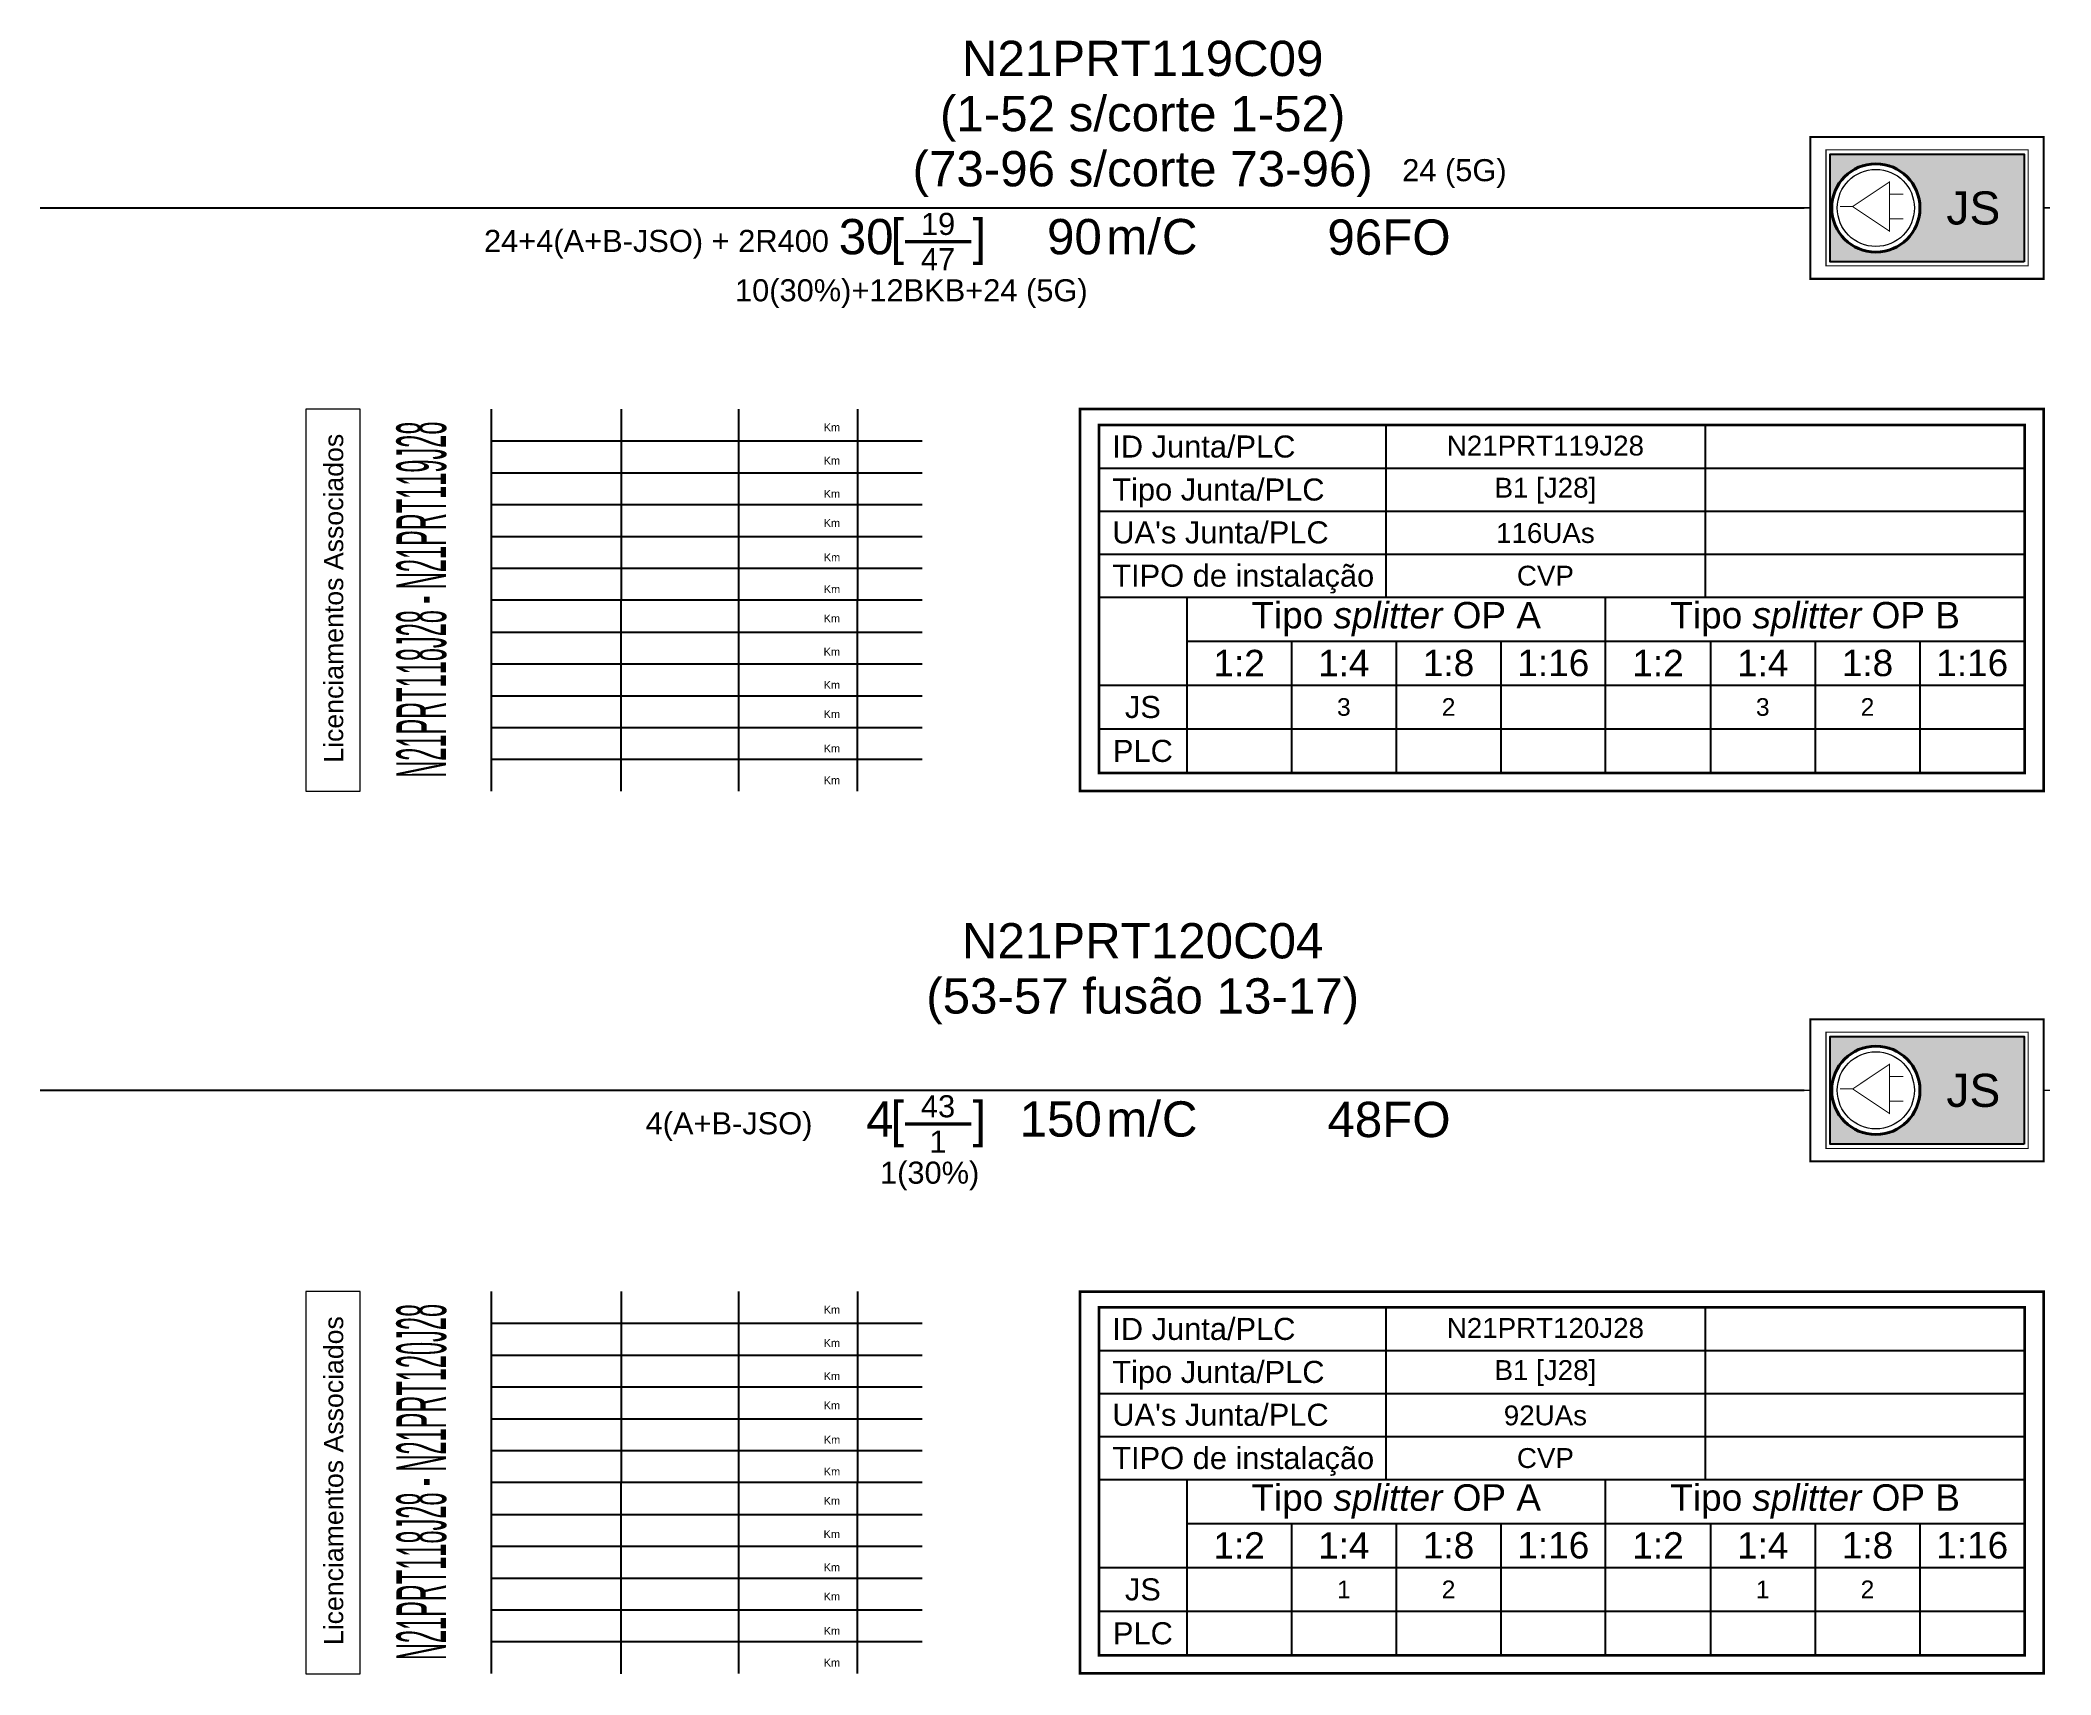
# Model space of a CAD drawing. Header units: metres. Extents: x 288 to 1034, y 827 to 7702.
# Drawn here: x 942.4 to 1033.6, y 7423.1 to 7497.2 of the extents above; entities that cross this region are included whole.
import ezdxf
from ezdxf.enums import TextEntityAlignment as Align

# ---------------------------------------------------------------- set-up
doc = ezdxf.new("R2010")
doc.units = ezdxf.units.M
doc.header["$MEASUREMENT"] = 0
doc.set_wipeout_variables(frame=1)
for name, color, linetype in [('3-PROJ_FTTH_CABO', 7, 'Continuous'), ('3-PROJ_FTTH_JUNTA', 7, 'Continuous'), ('3-PROJ_FTTH_LICENCIAMENTOS', 7, 'Continuous'), ('Ajusa STCE', 7, 'Continuous')]:
    doc.layers.add(name, color=color, linetype=linetype)
doc.styles.add('ARIAL', font='')
doc.styles.get('ARIAL').set_extended_font_data('Arial')

msp = doc.modelspace()

# ---------------------------------------------------------------- texts
at = {"layer": 'Ajusa STCE', "color": 3, "lineweight": 30, "char_height": 1, "width": 29.54777, "attachment_point": 1}
for s, insert in [('\\pxt0;{\\fArial|b0|i0|c0|p34;24+4(A+B-JSO) + 2R400}', (962.531, 7488.565)), ('\\pxt0;{\\fArial|b0|i0|c0|p34;4(A+B-JSO)}', (969.86, 7448.565)), ('\\pxt0;{\\fArial|b0|i0|c0|p34;1(30%)}', (980.493, 7446.327))]:
    msp.add_mtext(s, dxfattribs=dict(at, insert=insert))

# ---------------------------------------------------------------- blocks, each defined once
blk = doc.blocks.new('Troço Sinoptico')
at = {"color": 7, "lineweight": 0, "style": 'ARIAL'}
for tag, p in [('D1', (-16.569, -9.755)), ('T1', (-10.78, -9.768)), ('E1', (-1.217, -9.768)), ('D2', (-16.57, -11.264))]:
    blk.add_attdef(tag, text='', height=0.631, dxfattribs=at).set_placement(p, align=Align.MIDDLE_CENTER)
blk.add_attdef('XXX1', text='', height=0.631, dxfattribs=at).set_placement((-4.584, -9.807), align=Align.MIDDLE_RIGHT)
at = {"color": 7, "lineweight": 0, "style": 'ARIAL', "flags": 1}
blk.add_attdef('ID', text='', height=0.631, dxfattribs=at).set_placement((-13.978, -27.666), align=Align.MIDDLE_CENTER)
at = {"layer": 'Defpoints', "flags": 1}
for tag, p in [('TROCO', (-28.25, -8.288)), ('GAMA', (-13.978, -8.546))]:
    blk.add_attdef(tag, p, '', height=2.163, dxfattribs=at)
at = {"color": 7}
blk.add_wipeout([(-27.957, -26.445), (-27.957, -9.12), (0, -9.12), (0, -26.435)], dxfattribs=at)
at = {"color": 7, "lineweight": 0}
blk.add_lwpolyline([(-27.957, -26.445), (-25.49, -26.444), (-25.49, -9.118), (-27.957, -9.12)], close=True, dxfattribs=at)
at = {"color": 7}
for points in [[(-19.54, -9.12), (-19.54, -26.442)], [(-13.659, -9.12), (-13.659, -17.78)], [(-8.327, -9.12), (-8.327, -17.776)], [(-2.94, -9.12), (-2.94, -17.77)], [(-19.54, -10.562), (0, -10.562)], [(-19.54, -12.003), (0, -12.003)], [(-19.54, -13.445), (0, -13.445)], [(-19.54, -14.887), (0, -14.887)], [(-19.54, -16.328), (0, -16.328)], [(-19.54, -17.77), (0, -17.77)], [(-13.661, -17.785), (-13.661, -26.445)], [(-8.329, -17.785), (-8.329, -26.441)], [(-2.942, -17.785), (-2.942, -26.435)], [(-19.543, -19.226), (-0.003, -19.226)], [(-19.543, -20.668), (-0.003, -20.668)], [(-19.543, -22.11), (-0.003, -22.11)], [(-19.543, -23.551), (-0.003, -23.551)], [(-19.543, -24.993), (-0.003, -24.993)]]:
    blk.add_lwpolyline(points, dxfattribs=at)
at = {"color": 7, "lineweight": 0, "char_height": 0.3548, "width": 6.22816, "attachment_point": 2, "style": 'ARIAL'}
for insert in [(-4.093, -9.765), (-4.097, -11.275), (-4.093, -12.779), (-4.094, -14.103), (-4.089, -15.66), (-4.09, -17.102), (-4.095, -18.43), (-4.099, -19.94), (-4.096, -21.444), (-4.097, -22.768), (-4.092, -24.325), (-4.093, -25.766)]:
    blk.add_mtext('Km', dxfattribs=dict(at, insert=insert))
at = {"color": 7, "lineweight": 0, "true_color": 0xffffff, "insert": (-26.686, -17.694), "char_height": 0.865, "width": 17.79474, "attachment_point": 5, "rotation": 90, "style": 'ARIAL'}
blk.add_mtext('Licenciamentos Associados', dxfattribs=at)
at = {"color": 7, "lineweight": 0, "style": 'ARIAL', "width": 0.580821}
blk.add_attdef('ORIGEM-DESTINO', text='', height=2.253, rotation=90, dxfattribs=at).set_placement((-21.59, -25.828), (-21.59, -9.683), align=Align.FIT)
at = {"color": 7, "lineweight": 0, "style": 'ARIAL'}
for tag, p in [('T2', (-10.784, -11.277)), ('E2', (-1.217, -11.3)), ('D3', (-16.571, -12.759)), ('T3', (-10.784, -12.773)), ('E3', (-1.217, -12.784)), ('D4', (-16.572, -14.09)), ('T4', (-10.781, -14.103)), ('E4', (-1.217, -14.1)), ('D5', (-16.57, -15.637)), ('T5', (-10.782, -15.65)), ('E5', (-1.217, -15.649)), ('D6', (-16.571, -17.078)), ('T6', (-10.783, -17.092)), ('E6', (-1.218, -17.091)), ('D7', (-16.572, -18.42)), ('T7', (-10.783, -18.433)), ('E7', (-1.22, -18.433)), ('D8', (-16.573, -19.928)), ('T8', (-10.787, -19.942)), ('E8', (-1.22, -19.965)), ('D9', (-16.574, -21.424)), ('T9', (-10.786, -21.437)), ('E9', (-1.22, -21.448)), ('D10', (-16.574, -22.755)), ('T10', (-10.784, -22.768)), ('E10', (-1.22, -22.765)), ('D11', (-16.573, -24.301)), ('T11', (-10.785, -24.315)), ('E11', (-1.22, -24.314)), ('D12', (-16.574, -25.743)), ('T12', (-10.786, -25.757)), ('E12', (-1.221, -25.756))]:
    blk.add_attdef(tag, text='', height=0.631, dxfattribs=at).set_placement(p, align=Align.MIDDLE_CENTER)
for tag, p in [('XXX2', (-4.588, -11.316)), ('XXX3', (-4.585, -12.812)), ('XXX4', (-4.586, -14.142)), ('XXX5', (-4.58, -15.689)), ('XXX6', (-4.581, -17.131)), ('XXX7', (-4.587, -18.472)), ('XXX8', (-4.591, -19.981)), ('XXX9', (-4.587, -21.476)), ('XXX10', (-4.589, -22.807)), ('XXX11', (-4.583, -24.354)), ('XXX12', (-4.584, -25.796))]:
    blk.add_attdef(tag, text='', height=0.631, dxfattribs=at).set_placement(p, align=Align.MIDDLE_RIGHT)
blk = doc.blocks.new('*U7')
blk.add_hatch(color=31).paths.add_polyline_path([(9.973, -2.444), (1.178, -2.444), (1.178, 2.444), (9.973, 2.444)])
at = {"color": 7}
for points, const_width in [([(10.863, -3.213), (0.287, -3.213), (0.287, 3.213), (10.863, 3.213)], 0.0929), ([(10.166, -2.63), (0.992, -2.63), (0.992, 2.63), (10.166, 2.63)], 0.0465)]:
    blk.add_lwpolyline(points, close=True, dxfattribs=dict(at, const_width=const_width))
at = {"color": 31}
blk.add_lwpolyline([(9.973, -2.444), (1.178, -2.444), (1.178, 2.444), (9.973, 2.444)], close=True, dxfattribs=at)
at = {"color": 7}
for points, const_width in [([(0.287, 0), (0, 0)], 0.0743), ([(11.151, 0), (10.863, 0)], 0.0743), ([(-40.784, -1.522), (-37.766, -1.522)], 0.15)]:
    blk.add_lwpolyline(points, dxfattribs=dict(at, const_width=const_width))
at = {"color": 7, "ltscale": 0.001}
blk.add_lwpolyline([(10.863, -9.12, 0.12, 0.12, 0), (10.863, -9.12, 0.12, 0.12, 0), (-32.841, -9.12, 0.12, 0.12, 0), (-32.839, -26.434, 0.12, 0.12, 0), (10.863, -26.434, 0.12, 0.12, 0), (10.863, -26.434, 0.12, 0.12, 0), (10.863, -9.12, 0, 0, 0)], format="xyseb", dxfattribs=at)
at = {"color": 7, "ltscale": 0.001, "const_width": 0.12}
blk.add_lwpolyline([(9.999, -25.608), (9.999, -25.608), (-31.977, -25.608), (-31.978, -9.84), (9.999, -9.84), (9.999, -9.84)], close=True, dxfattribs=at)
at = {"color": 7}
for points in [[(-18.978, -9.84), (-18.978, -17.645)], [(-4.49, -9.84), (-4.489, -17.645)], [(-31.978, -11.789), (9.999, -11.789)], [(-31.978, -13.738), (9.999, -13.738)], [(-31.978, -15.694), (9.999, -15.691)], [(-31.978, -17.645), (9.999, -17.645)], [(-28.001, -17.645), (-28.001, -25.608)], [(-9.001, -25.608), (-9.001, -17.645)], [(-28.001, -19.636), (9.999, -19.636)], [(-23.251, -19.636), (-23.251, -25.608)], [(-18.501, -19.636), (-18.501, -25.608)], [(-13.751, -19.636), (-13.751, -25.608)], [(-4.251, -19.636), (-4.251, -25.608)], [(0.499, -19.636), (0.499, -25.608)], [(5.249, -19.636), (5.249, -25.608)], [(-31.977, -21.626), (10, -21.626)], [(-31.977, -23.617), (10, -23.617)], [(-31.977, -23.617), (-13.571, -23.617), (10, -23.617)]]:
    blk.add_lwpolyline(points, dxfattribs=at)
at = {"color": 7, "style": 'ARIAL'}
for s, height, p in [('JS', 1.5, (7.675, 0)), ('JS', 1, (-29.989, -22.622)), ('PLC', 1, (-29.989, -24.612))]:
    blk.add_text(s, height=height, dxfattribs=at).set_placement(p, align=Align.MIDDLE_CENTER)
blk.add_text('[     ]  ', height=1.6, dxfattribs=at).set_placement((-35.85, -0.5), align=Align.TOP_RIGHT)
for s, p in [('ID Junta/PLC', (-31.378, -10.814)), ('Tipo Junta/PLC', (-31.378, -12.764)), ("UA's Junta/PLC", (-31.378, -14.707)), ('TIPO de instalação', (-31.378, -16.669))]:
    blk.add_text(s, height=1, dxfattribs=at).set_placement(p, align=Align.MIDDLE_LEFT)
at = {"insert": (-31.651, -0.5), "char_height": 1.6, "width": 2.82245, "attachment_point": 1, "style": 'ARIAL'}
blk.add_mtext('m/', dxfattribs=at)
at = {"color": 7, "ltscale": 0.001, "char_height": 1.2, "attachment_point": 5, "style": 'ARIAL'}
for s, insert, width in [('{\\C114;Tipo \\fArial|b0|i1|c0|p34;splitter\\fArial|b0|i0|c0|p34; OP A}', (-18.501, -18.64), 14.69121), ('{\\C10;Tipo \\fArial|b0|i1|c0|p34;splitter\\fArial|b0|i0|c0|p34; OP B}', (0.499, -18.64), 14.69121), ('{\\C114;1:2}', (-25.626, -20.631), 4.11151), ('{\\C114;1:4}', (-20.876, -20.631), 4.11151), ('{\\C114;1:8}', (-16.126, -20.631), 4.11151), ('{\\C114;1:16}', (-11.376, -20.631), 4.11151), ('{\\C10;1:2}', (-6.626, -20.631), 4.11151), ('{\\C10;1:4}', (-1.876, -20.631), 4.11151), ('{\\C10;1:8}', (2.874, -20.631), 4.11151), ('{\\C10;1:16}', (7.624, -20.631), 4.11151)]:
    blk.add_mtext(s, dxfattribs=dict(at, insert=insert, width=width))
at = {"color": 7, "style": 'ARIAL'}
for tag, p in [('ID_CABO', (-30, 5.5)), ('ID_CABO2', (-30, 3)), ('ID_CABO3', (-30, 0.5))]:
    blk.add_attdef(tag, text='', height=1.6, dxfattribs=at).set_placement(p, align=Align.BOTTOM_CENTER)
at = {"color": 7, "lineweight": 0, "style": 'ARIAL'}
blk.add_attdef('FO_ACTIVAS', text='', height=1.6, dxfattribs=at).set_placement((-41.298, -0.5), align=Align.TOP_RIGHT)
for tag, height, p in [('FO_MORTAS', 1, (-39.28, -0.722)), ('FO_RESERVA', 1, (-39.28, -2.322)), ('JUNTA', 0.9, (-11.734, -10.773)), ('TIPO_JUNTA', 0.9, (-11.734, -12.681)), ('UA_JUNTA', 0.9, (-11.734, -14.735)), ('INSTALACAO', 0.9, (-11.733, -16.669)), ('NPOL_CVP', 0.9, (2.755, -16.655))]:
    blk.add_attdef(tag, text='', height=height, dxfattribs=at).set_placement(p, align=Align.MIDDLE_CENTER)
at = {"color": 7, "style": 'ARIAL'}
blk.add_attdef('METROS', text='', height=1.6, dxfattribs=at).set_placement((-31.851, -0.5), align=Align.TOP_RIGHT)
for tag, p in [('TIPO_INSTALACAO', (-29.126, -0.498)), ('CAPACIDADE', (-21.622, -0.521))]:
    blk.add_attdef(tag, text='', height=1.6, dxfattribs=at).set_placement(p, align=Align.TOP_LEFT)
at = {"color": 5, "lineweight": 0, "style": 'ARIAL'}
blk.add_attdef('FO_RTR+BKB', text='', height=0.8, dxfattribs=at).set_placement((12.073, -1.197), align=Align.MIDDLE_LEFT)
at = {"color": 4, "lineweight": 0, "style": 'ARIAL'}
blk.add_attdef('ALOCAÇÃO_RDP', text='', height=0.8, dxfattribs=at).set_placement((-0.913, -2.813), align=Align.MIDDLE_RIGHT)
blk.add_attdef('FO_RDP', text='', height=0.8, dxfattribs=at).set_placement((12.063, -2.813), align=Align.MIDDLE_LEFT)
at = {"color": 1, "lineweight": 0, "style": 'ARIAL'}
blk.add_attdef('ALOCAÇÃO_RDS', text='', height=0.8, dxfattribs=at).set_placement((-0.888, -4.351), align=Align.MIDDLE_RIGHT)
blk.add_attdef('FO_RDS', text='', height=0.8, dxfattribs=at).set_placement((12.088, -4.351), align=Align.MIDDLE_LEFT)
at = {"color": 7, "lineweight": 0, "style": 'ARIAL'}
blk.add_attdef('MORADA', text='', height=0.75, dxfattribs=at).set_placement((10.863, -7.213), align=Align.MIDDLE_RIGHT)
at = {"color": 114, "style": 'ARIAL'}
for tag, p in [('(J)1:2_A', (-25.626, -22.622)), ('(J)1:4_A', (-20.876, -22.622)), ('(J)1:8_A', (-16.126, -22.622)), ('(J)1:16_A', (-11.376, -22.622)), ('(P)1:2_A', (-25.626, -24.612)), ('(P)1:4_A', (-20.876, -24.612)), ('(P)1:8_A', (-16.126, -24.612)), ('(P)1:16_A', (-11.376, -24.612))]:
    blk.add_attdef(tag, text='', height=0.8, dxfattribs=at).set_placement(p, align=Align.MIDDLE_CENTER)
at = {"color": 10, "style": 'ARIAL'}
for tag, p in [('(J)1:2_B', (-6.626, -22.622)), ('(J)1:4_B', (-1.876, -22.622)), ('(J)1:8_B', (2.874, -22.622)), ('(J)1:16_B', (7.624, -22.622)), ('(P)1:2_B', (-6.626, -24.612)), ('(P)1:4_B', (-1.876, -24.612)), ('(P)1:8_B', (2.874, -24.612)), ('(P)1:16_B', (7.624, -24.612))]:
    blk.add_attdef(tag, text='', height=0.8, dxfattribs=at).set_placement(p, align=Align.MIDDLE_CENTER)
at = {"color": 7, "lineweight": 0}
blk.add_wipeout([(3.702, -1.951), (3.434, -1.994), (3.094, -1.996), (2.789, -1.947), (2.575, -1.884), (2.337, -1.78), (2.031, -1.586), (1.77, -1.345), (1.58, -1.099), (1.473, -0.917), (1.345, -0.606), (1.278, -0.325), (1.251, 0.005), (1.295, 0.418), (1.377, 0.699), (1.506, 0.978), (1.628, 1.169), (1.825, 1.403), (1.983, 1.547), (2.181, 1.691), (2.402, 1.812), (2.69, 1.921), (2.921, 1.974), (3.271, 2.002), (3.511, 1.985), (3.733, 1.944), (3.979, 1.866), (4.152, 1.789), (4.309, 1.701), (4.505, 1.562), (4.664, 1.421), (4.792, 1.28), (4.956, 1.053), (5.053, 0.878), (5.149, 0.642), (5.214, 0.405), (5.252, 0.109), (5.23, -0.318), (5.186, -0.523), (5.112, -0.743), (4.964, -1.039), (4.775, -1.301), (4.567, -1.511), (4.251, -1.736), (3.958, -1.874)], dxfattribs=at)
at = {"color": 7, "const_width": 0.0465}
blk.add_lwpolyline([(2.201, 0.064), (3.869, -1.05), (3.869, 1.178)], close=True, dxfattribs=at)
for points in [[(1.626, 0.064), (2.201, 0.064)], [(3.869, 0.621), (4.497, 0.621)], [(3.869, -0.493), (4.497, -0.493)]]:
    blk.add_lwpolyline(points, dxfattribs=at)
at = {"color": 7, "lineweight": 40}
blk.add_circle((3.253, 0), 2.002, dxfattribs=at)
at = {"color": 7, "lineweight": 0}
blk.add_circle((3.253, 0), 1.748, dxfattribs=at)
blk.add_circle((3.253, 0), 1.748, dxfattribs=at)
blk = doc.blocks.new('*U36')
blk.add_hatch(color=31).paths.add_polyline_path([(9.973, -2.444), (1.178, -2.444), (1.178, 2.444), (9.973, 2.444)])
at = {"color": 7}
for points, const_width in [([(10.863, -3.213), (0.287, -3.213), (0.287, 3.213), (10.863, 3.213)], 0.0929), ([(10.166, -2.63), (0.992, -2.63), (0.992, 2.63), (10.166, 2.63)], 0.0465)]:
    blk.add_lwpolyline(points, close=True, dxfattribs=dict(at, const_width=const_width))
at = {"color": 31}
blk.add_lwpolyline([(9.973, -2.444), (1.178, -2.444), (1.178, 2.444), (9.973, 2.444)], close=True, dxfattribs=at)
at = {"color": 7}
for points, const_width in [([(0.287, 0), (0, 0)], 0.0743), ([(11.151, 0), (10.863, 0)], 0.0743), ([(-40.784, -1.522), (-37.766, -1.522)], 0.15)]:
    blk.add_lwpolyline(points, dxfattribs=dict(at, const_width=const_width))
at = {"color": 7, "ltscale": 0.001}
blk.add_lwpolyline([(10.863, -9.12, 0.12, 0.12, 0), (10.863, -9.12, 0.12, 0.12, 0), (-32.841, -9.12, 0.12, 0.12, 0), (-32.839, -26.434, 0.12, 0.12, 0), (10.863, -26.434, 0.12, 0.12, 0), (10.863, -26.434, 0.12, 0.12, 0), (10.863, -9.12, 0, 0, 0)], format="xyseb", dxfattribs=at)
at = {"color": 7, "ltscale": 0.001, "const_width": 0.12}
blk.add_lwpolyline([(9.999, -25.608), (9.999, -25.608), (-31.977, -25.608), (-31.978, -9.84), (9.999, -9.84), (9.999, -9.84)], close=True, dxfattribs=at)
at = {"color": 7}
for points in [[(-18.978, -9.84), (-18.978, -17.645)], [(-4.49, -9.84), (-4.489, -17.645)], [(-31.978, -11.789), (9.999, -11.789)], [(-31.978, -13.738), (9.999, -13.738)], [(-31.978, -15.694), (9.999, -15.691)], [(-31.978, -17.645), (9.999, -17.645)], [(-28.001, -17.645), (-28.001, -25.608)], [(-9.001, -25.608), (-9.001, -17.645)], [(-28.001, -19.636), (9.999, -19.636)], [(-23.251, -19.636), (-23.251, -25.608)], [(-18.501, -19.636), (-18.501, -25.608)], [(-13.751, -19.636), (-13.751, -25.608)], [(-4.251, -19.636), (-4.251, -25.608)], [(0.499, -19.636), (0.499, -25.608)], [(5.249, -19.636), (5.249, -25.608)], [(-31.977, -21.626), (10, -21.626)], [(-31.977, -23.617), (10, -23.617)], [(-31.977, -23.617), (-13.571, -23.617), (10, -23.617)]]:
    blk.add_lwpolyline(points, dxfattribs=at)
at = {"color": 7, "style": 'ARIAL'}
for s, height, p in [('JS', 1.5, (7.675, 0)), ('JS', 1, (-29.989, -22.622)), ('PLC', 1, (-29.989, -24.612))]:
    blk.add_text(s, height=height, dxfattribs=at).set_placement(p, align=Align.MIDDLE_CENTER)
blk.add_text('[     ]  ', height=1.6, dxfattribs=at).set_placement((-35.85, -0.5), align=Align.TOP_RIGHT)
for s, p in [('ID Junta/PLC', (-31.378, -10.814)), ('Tipo Junta/PLC', (-31.378, -12.764)), ("UA's Junta/PLC", (-31.378, -14.707)), ('TIPO de instalação', (-31.378, -16.669))]:
    blk.add_text(s, height=1, dxfattribs=at).set_placement(p, align=Align.MIDDLE_LEFT)
at = {"insert": (-31.651, -0.5), "char_height": 1.6, "width": 2.82245, "attachment_point": 1, "style": 'ARIAL'}
blk.add_mtext('m/', dxfattribs=at)
at = {"color": 7, "ltscale": 0.001, "char_height": 1.2, "attachment_point": 5, "style": 'ARIAL'}
for s, insert, width in [('{\\C114;Tipo \\fArial|b0|i1|c0|p34;splitter\\fArial|b0|i0|c0|p34; OP A}', (-18.501, -18.64), 14.69121), ('{\\C10;Tipo \\fArial|b0|i1|c0|p34;splitter\\fArial|b0|i0|c0|p34; OP B}', (0.499, -18.64), 14.69121), ('{\\C114;1:2}', (-25.626, -20.631), 4.11151), ('{\\C114;1:4}', (-20.876, -20.631), 4.11151), ('{\\C114;1:8}', (-16.126, -20.631), 4.11151), ('{\\C114;1:16}', (-11.376, -20.631), 4.11151), ('{\\C10;1:2}', (-6.626, -20.631), 4.11151), ('{\\C10;1:4}', (-1.876, -20.631), 4.11151), ('{\\C10;1:8}', (2.874, -20.631), 4.11151), ('{\\C10;1:16}', (7.624, -20.631), 4.11151)]:
    blk.add_mtext(s, dxfattribs=dict(at, insert=insert, width=width))
at = {"color": 7, "style": 'ARIAL'}
for tag, p in [('ID_CABO', (-30, 5.5)), ('ID_CABO2', (-30, 3)), ('ID_CABO3', (-30, 0.5))]:
    blk.add_attdef(tag, text='', height=1.6, dxfattribs=at).set_placement(p, align=Align.BOTTOM_CENTER)
at = {"color": 7, "lineweight": 0, "style": 'ARIAL'}
blk.add_attdef('FO_ACTIVAS', text='', height=1.6, dxfattribs=at).set_placement((-41.298, -0.5), align=Align.TOP_RIGHT)
for tag, height, p in [('FO_MORTAS', 1, (-39.28, -0.722)), ('FO_RESERVA', 1, (-39.28, -2.322)), ('JUNTA', 0.9, (-11.734, -10.773)), ('TIPO_JUNTA', 0.9, (-11.734, -12.681)), ('UA_JUNTA', 0.9, (-11.734, -14.735)), ('INSTALACAO', 0.9, (-11.733, -16.669)), ('NPOL_CVP', 0.9, (2.755, -16.655))]:
    blk.add_attdef(tag, text='', height=height, dxfattribs=at).set_placement(p, align=Align.MIDDLE_CENTER)
at = {"color": 7, "style": 'ARIAL'}
blk.add_attdef('METROS', text='', height=1.6, dxfattribs=at).set_placement((-31.851, -0.5), align=Align.TOP_RIGHT)
for tag, p in [('TIPO_INSTALACAO', (-29.126, -0.498)), ('CAPACIDADE', (-21.622, -0.521))]:
    blk.add_attdef(tag, text='', height=1.6, dxfattribs=at).set_placement(p, align=Align.TOP_LEFT)
at = {"color": 5, "lineweight": 0, "style": 'ARIAL'}
blk.add_attdef('FO_RTR+BKB', text='', height=0.8, dxfattribs=at).set_placement((12.073, -1.197), align=Align.MIDDLE_LEFT)
at = {"color": 4, "lineweight": 0, "style": 'ARIAL'}
blk.add_attdef('ALOCAÇÃO_RDP', text='', height=0.8, dxfattribs=at).set_placement((-0.913, -2.813), align=Align.MIDDLE_RIGHT)
blk.add_attdef('FO_RDP', text='', height=0.8, dxfattribs=at).set_placement((12.063, -2.813), align=Align.MIDDLE_LEFT)
at = {"color": 1, "lineweight": 0, "style": 'ARIAL'}
blk.add_attdef('ALOCAÇÃO_RDS', text='', height=0.8, dxfattribs=at).set_placement((-0.888, -4.351), align=Align.MIDDLE_RIGHT)
blk.add_attdef('FO_RDS', text='', height=0.8, dxfattribs=at).set_placement((12.088, -4.351), align=Align.MIDDLE_LEFT)
at = {"color": 7, "lineweight": 0, "style": 'ARIAL'}
blk.add_attdef('MORADA', text='', height=0.75, dxfattribs=at).set_placement((10.863, -7.213), align=Align.MIDDLE_RIGHT)
at = {"color": 114, "style": 'ARIAL'}
for tag, p in [('(J)1:2_A', (-25.626, -22.622)), ('(J)1:4_A', (-20.876, -22.622)), ('(J)1:8_A', (-16.126, -22.622)), ('(J)1:16_A', (-11.376, -22.622)), ('(P)1:2_A', (-25.626, -24.612)), ('(P)1:4_A', (-20.876, -24.612)), ('(P)1:8_A', (-16.126, -24.612)), ('(P)1:16_A', (-11.376, -24.612))]:
    blk.add_attdef(tag, text='', height=0.8, dxfattribs=at).set_placement(p, align=Align.MIDDLE_CENTER)
at = {"color": 10, "style": 'ARIAL'}
for tag, p in [('(J)1:2_B', (-6.626, -22.622)), ('(J)1:4_B', (-1.876, -22.622)), ('(J)1:8_B', (2.874, -22.622)), ('(J)1:16_B', (7.624, -22.622)), ('(P)1:2_B', (-6.626, -24.612)), ('(P)1:4_B', (-1.876, -24.612)), ('(P)1:8_B', (2.874, -24.612)), ('(P)1:16_B', (7.624, -24.612))]:
    blk.add_attdef(tag, text='', height=0.8, dxfattribs=at).set_placement(p, align=Align.MIDDLE_CENTER)
at = {"color": 7, "lineweight": 0}
blk.add_wipeout([(3.702, -1.951), (3.434, -1.994), (3.094, -1.996), (2.789, -1.947), (2.575, -1.884), (2.337, -1.78), (2.031, -1.586), (1.77, -1.345), (1.58, -1.099), (1.473, -0.917), (1.345, -0.606), (1.278, -0.325), (1.251, 0.005), (1.295, 0.418), (1.377, 0.699), (1.506, 0.978), (1.628, 1.169), (1.825, 1.403), (1.983, 1.547), (2.181, 1.691), (2.402, 1.812), (2.69, 1.921), (2.921, 1.974), (3.271, 2.002), (3.511, 1.985), (3.733, 1.944), (3.979, 1.866), (4.152, 1.789), (4.309, 1.701), (4.505, 1.562), (4.664, 1.421), (4.792, 1.28), (4.956, 1.053), (5.053, 0.878), (5.149, 0.642), (5.214, 0.405), (5.252, 0.109), (5.23, -0.318), (5.186, -0.523), (5.112, -0.743), (4.964, -1.039), (4.775, -1.301), (4.567, -1.511), (4.251, -1.736), (3.958, -1.874)], dxfattribs=at)
at = {"color": 7, "const_width": 0.0465}
blk.add_lwpolyline([(2.201, 0.064), (3.869, -1.05), (3.869, 1.178)], close=True, dxfattribs=at)
for points in [[(1.626, 0.064), (2.201, 0.064)], [(3.869, 0.621), (4.497, 0.621)], [(3.869, -0.493), (4.497, -0.493)]]:
    blk.add_lwpolyline(points, dxfattribs=at)
at = {"color": 7, "lineweight": 40}
blk.add_circle((3.253, 0), 2.002, dxfattribs=at)
at = {"color": 7, "lineweight": 0}
blk.add_circle((3.253, 0), 1.748, dxfattribs=at)
blk.add_circle((3.253, 0), 1.748, dxfattribs=at)

# ---------------------------------------------------------------- linework, layer by layer
at = {"layer": '3-PROJ_FTTH_CABO'}
for points in [[(942.404, 7489.559), (1022.404, 7489.559)], [(942.404, 7449.559), (1022.404, 7449.559)]]:
    msp.add_lwpolyline(points, dxfattribs=at)

# ---------------------------------------------------------------- block references
at = {"layer": '3-PROJ_FTTH_LICENCIAMENTOS'}
ref = msp.add_blockref('Troço Sinoptico', (982.404, 7489.559), dxfattribs=at)
ref.add_attrib('ORIGEM-DESTINO', 'N21PRT118J28 - N21PRT119J28', dxfattribs={"layer": '0', "color": 7, "lineweight": 0, "height": 2.25261, "rotation": 90, "style": 'ARIAL', "width": 0.33935}).set_placement((960.814, 7463.731), (960.814, 7479.876), align=Align.FIT)
ref = msp.add_blockref('Troço Sinoptico', (982.404, 7449.559), dxfattribs=at)
ref.add_attrib('ORIGEM-DESTINO', 'N21PRT118J28 - N21PRT120J28', dxfattribs={"layer": '0', "color": 7, "lineweight": 0, "height": 2.25261, "rotation": 90, "style": 'ARIAL', "width": 0.33935}).set_placement((960.814, 7423.731), (960.814, 7439.876), align=Align.FIT)

msp.set_redraw_order([(e.dxf.handle, doc.entitydb.next_handle()) for e in msp.query("TEXT MTEXT ATTDEF DIMENSION ARC_DIMENSION")])  # texts and dimensions are drawn at this point

# ---------------------------------------------------------------- next in the draw order: block references
at = {"layer": '3-PROJ_FTTH_JUNTA'}
for name, p, values in [('*U7', (1022.404, 7489.559), {'JUNTA': 'N21PRT119J28', 'TIPO_JUNTA': 'B1 [J28]', 'UA_JUNTA': '116UAs', 'INSTALACAO': 'CVP', '(J)1:4_A': '3', '(J)1:8_A': '2', '(J)1:4_B': '3', '(J)1:8_B': '2', 'ID_CABO': 'N21PRT119C09', 'ID_CABO2': '(1-52 s/corte 1-52)', 'ID_CABO3': '(73-96 s/corte 73-96)', 'FO_ACTIVAS': '30', 'FO_MORTAS': '19', 'FO_RESERVA': '47', 'METROS': '90', 'TIPO_INSTALACAO': 'C', 'CAPACIDADE': '96FO'}), ('*U36', (1022.404, 7449.559), {'JUNTA': 'N21PRT120J28', 'TIPO_JUNTA': 'B1 [J28]', 'UA_JUNTA': '92UAs', 'INSTALACAO': 'CVP', '(J)1:4_A': '1', '(J)1:8_A': '2', '(J)1:4_B': '1', '(J)1:8_B': '2', 'ID_CABO': 'N21PRT120C04', 'ID_CABO2': '(53-57 fusão 13-17)', 'FO_ACTIVAS': '4', 'FO_MORTAS': '43', 'FO_RESERVA': '1', 'METROS': '150', 'TIPO_INSTALACAO': 'C', 'CAPACIDADE': '48FO'})]:
    msp.add_blockref(name, p, dxfattribs=at).add_auto_attribs(values)

# ---------------------------------------------------------------- next in the draw order: texts
at = {"layer": 'Ajusa STCE', "color": 3, "lineweight": 30, "char_height": 1, "width": 29.54777, "attachment_point": 1}
for s, insert in [('\\pxt0;{\\fArial|b0|i0|c0|p34;24 (5G)}', (1004.176, 7491.772)), ('\\pxt0;{\\fArial|b0|i0|c0|p34;10(30%)+12BKB+24 (5G)}', (973.914, 7486.327))]:
    msp.add_mtext(s, dxfattribs=dict(at, insert=insert))

doc.saveas('drawing.dxf')
